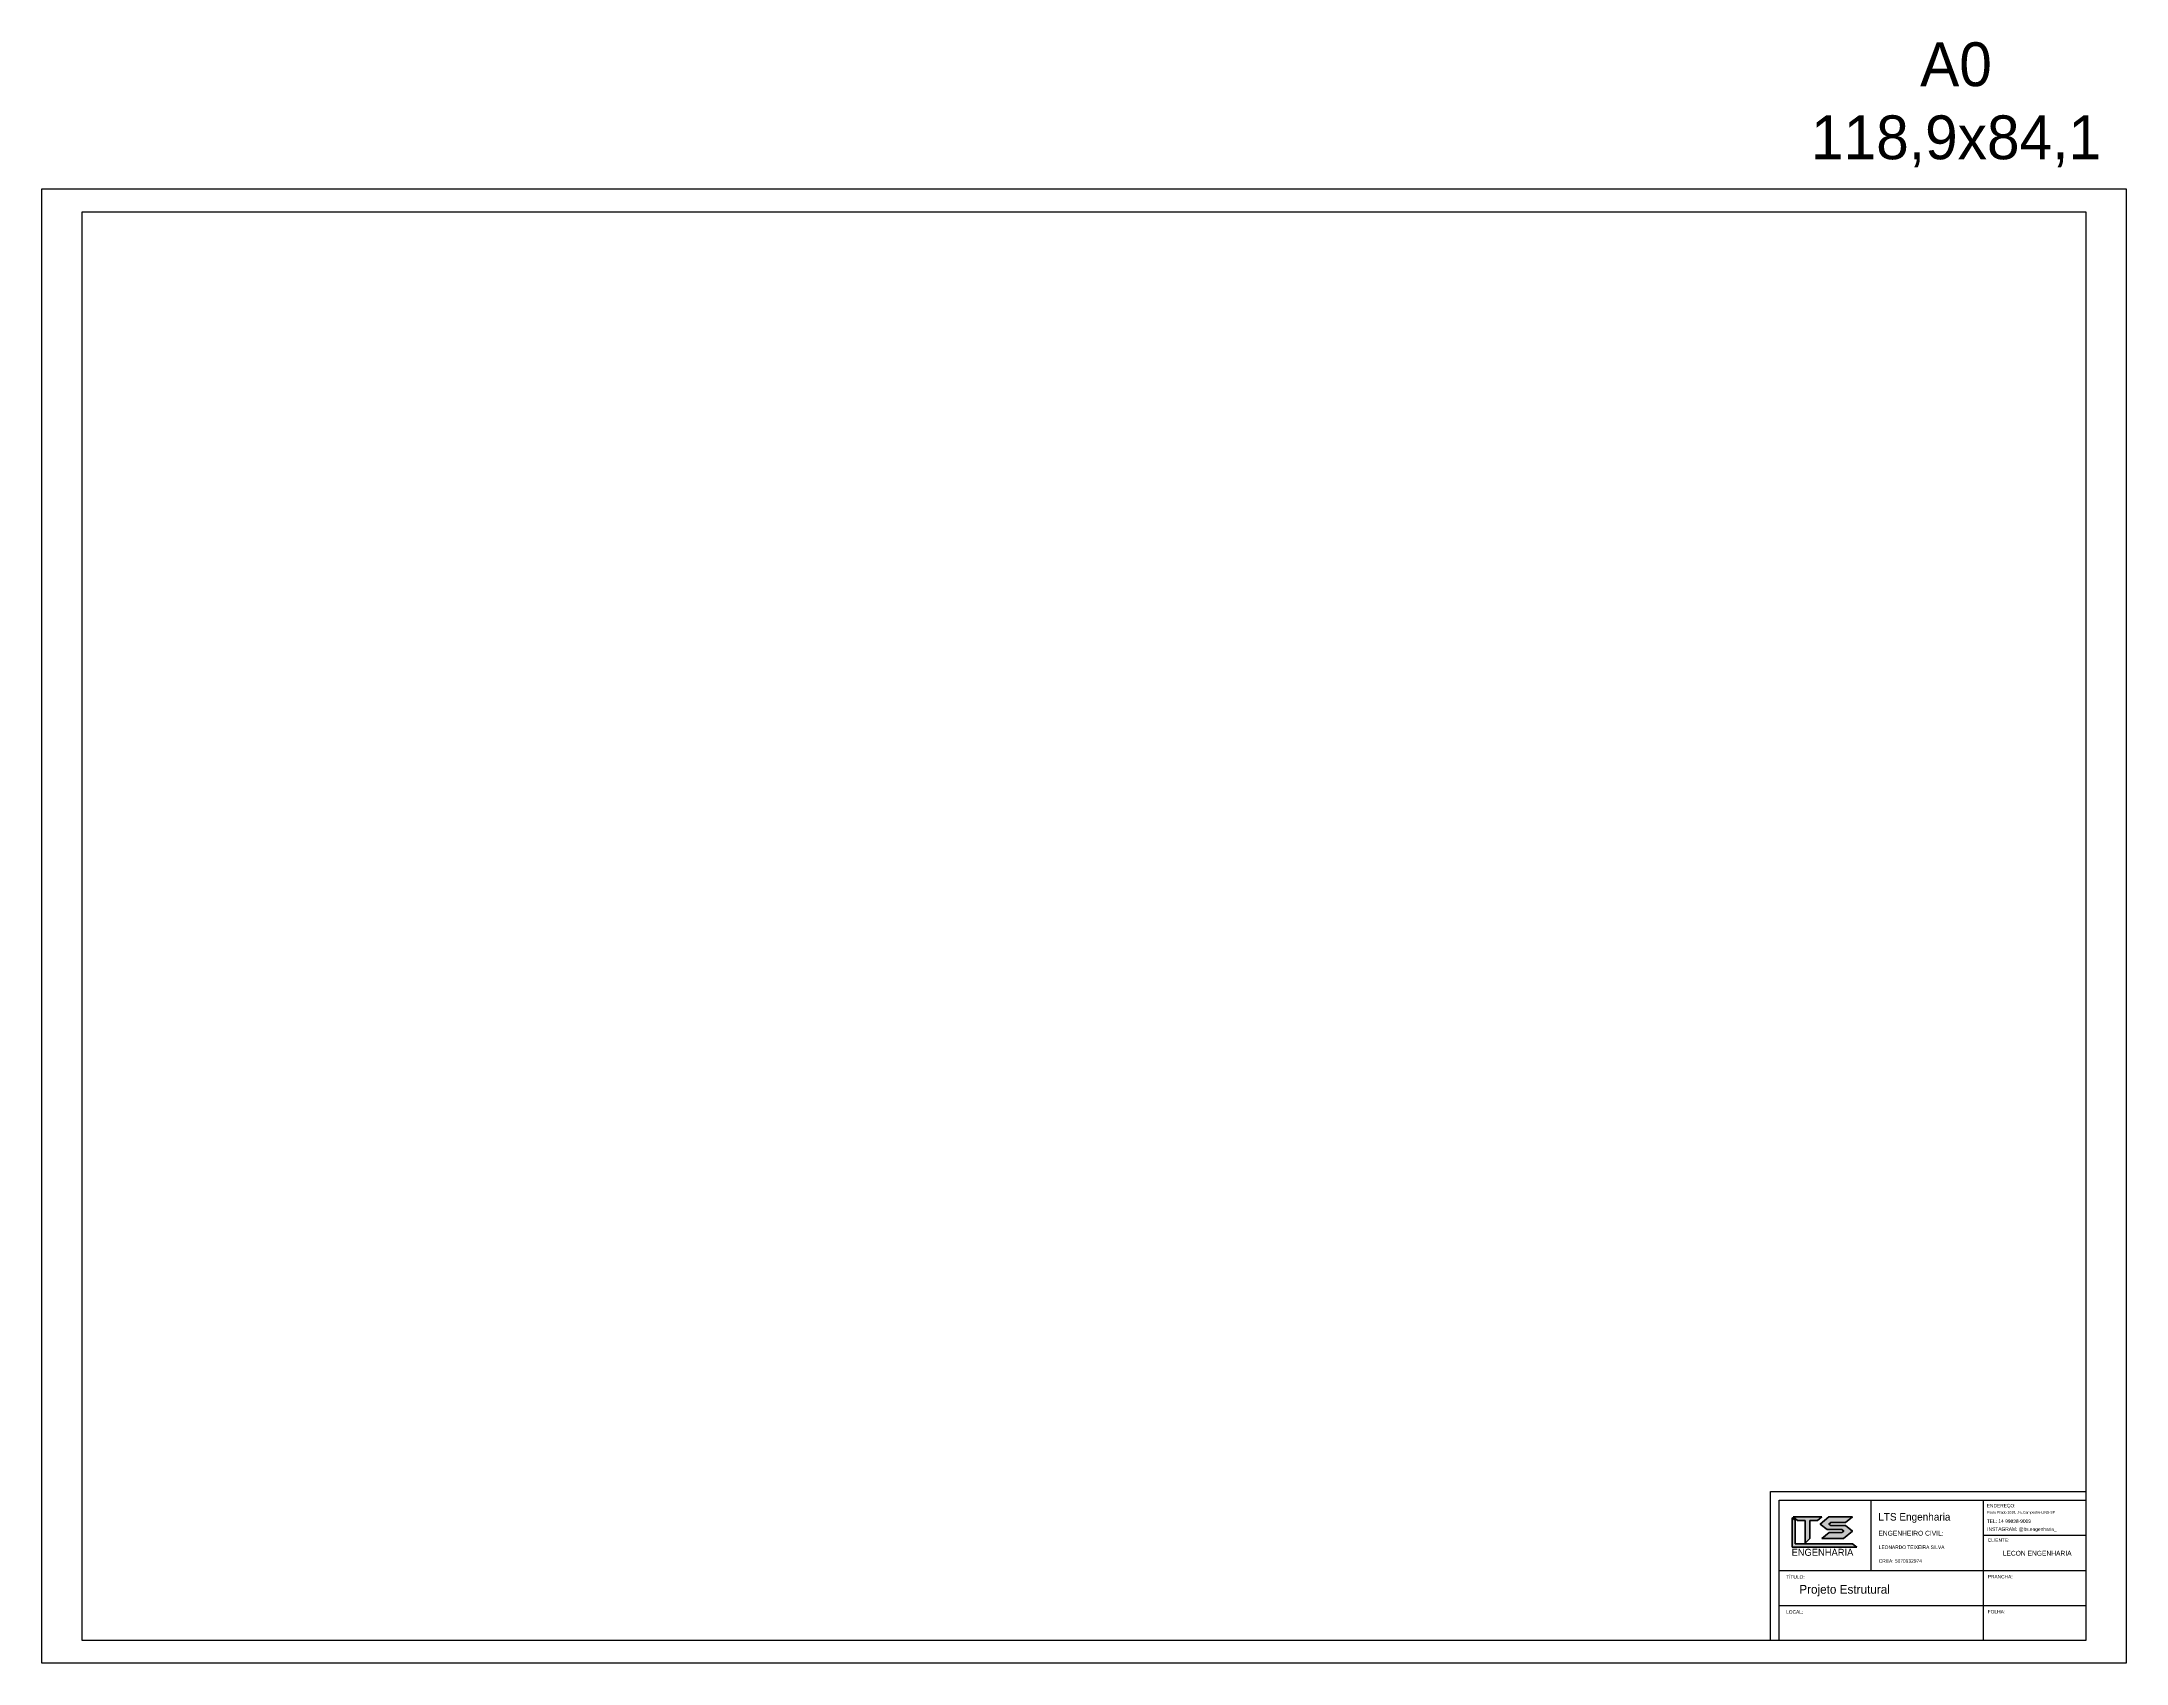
# Model space of a CAD drawing. Header units: millimetres. Extents: x -8 to 605, y -494 to 220.
# Drawn here: x 107.3 to 226.2, y 92.2 to 184.7 of the extents above; entities that cross this region are included whole.
import ezdxf

# ---------------------------------------------------------------- set-up
doc = ezdxf.new("R2010")
doc.units = ezdxf.units.MM
doc.header["$MEASUREMENT"] = 0
doc.layers.add('FOLHA', color=7, linetype='Continuous')

msp = doc.modelspace()

# ---------------------------------------------------------------- hatches: boundary and pattern name
h = msp.add_hatch(color=7)
h.dxf.hatch_style = 1
h.paths.add_polyline_path([(207.3406, 100.4064), (207.173, 100.5404), (207.173, 98.8649), (210.8592, 98.8649), (210.6079, 99.066), (207.3406, 99.066)])
h.paths.add_polyline_path([(208.1699, 100.3941), (208.6055, 100.3941), (208.8569, 100.5952), (208.7731, 100.5952), (207.2149, 100.5952), (207.4662, 100.3941), (207.9018, 100.3941), (207.9018, 99.1047), (208.1699, 99.3728)])
h.paths.add_polyline_path([(209.3622, 100.1123), (209.2613, 100.193), (209.3622, 100.2737), (210.2061, 100.2737), (210.6079, 100.5952), (209.2613, 100.5952), (208.7587, 100.193), (209.1605, 99.8716), (210.0043, 99.8716), (210.1052, 99.7909), (210.0043, 99.7102), (209.2787, 99.7102), (208.8569, 99.3728), (210.0852, 99.3728), (210.6079, 99.7909), (210.2061, 100.1123)])

# ---------------------------------------------------------------- linework, layer by layer
at = {"color": 7}
for p, q in [((107.3239, 176.3473), (226.2239, 176.3473)), ((107.3239, 92.2473), (107.3239, 176.3473)), ((226.2239, 176.3473), (226.2239, 92.2473)), ((109.6239, 175.0473), (223.9239, 175.0473)), ((109.6239, 93.5473), (109.6239, 175.0473)), ((223.9239, 175.0473), (223.9239, 93.5473)), ((205.9239, 102.0473), (223.9239, 102.0473)), ((205.9239, 101.5473), (205.9239, 102.0473)), ((205.9239, 93.5473), (205.9239, 101.5473)), ((206.4239, 93.5473), (206.4239, 101.5473)), ((206.4239, 101.5473), (223.9239, 101.5473)), ((211.6739, 97.5473), (211.6739, 101.5473)), ((218.0577, 101.5473), (218.0577, 93.5473)), ((223.9239, 101.5473), (223.9239, 93.5473)), ((207.173, 100.5404), (207.173, 98.8649)), ((207.3406, 100.4064), (207.173, 100.5404)), ((207.173, 100.5404), (207.173, 98.8649)), ((207.2149, 100.5952), (207.4662, 100.3941)), ((208.8569, 100.5952), (207.2149, 100.5952)), ((207.3406, 99.066), (207.3406, 100.4064)), ((207.4662, 100.3941), (207.9018, 100.3941)), ((207.9018, 100.3941), (207.9018, 99.1047)), ((208.1699, 99.3728), (208.1699, 100.3941)), ((208.1699, 100.3941), (208.6055, 100.3941)), ((208.6055, 100.3941), (208.8569, 100.5952)), ((209.2613, 100.5952), (208.7587, 100.193)), ((208.7587, 100.193), (209.1605, 99.8716)), ((210.6079, 100.5952), (209.2613, 100.5952)), ((209.2613, 100.193), (209.3622, 100.2737)), ((209.3622, 100.1123), (209.2613, 100.193)), ((209.3622, 100.2737), (210.2061, 100.2737)), ((210.2061, 100.1123), (209.3622, 100.1123)), ((210.2061, 100.2737), (210.6079, 100.5952)), ((210.6079, 99.7909), (210.2061, 100.1123)), ((207.173, 98.8649), (210.8592, 98.8649)), ((210.6079, 99.066), (207.3406, 99.066)), ((207.9018, 99.1047), (208.1699, 99.3728)), ((209.2787, 99.7102), (208.8569, 99.3728)), ((208.8569, 99.3728), (210.0852, 99.3728)), ((209.1605, 99.8716), (210.0043, 99.8716)), ((210.0043, 99.7102), (209.2787, 99.7102)), ((210.0043, 99.8716), (210.1052, 99.7909)), ((210.1052, 99.7909), (210.0043, 99.7102)), ((210.0852, 99.3728), (210.6079, 99.7909)), ((210.8592, 98.8649), (210.6079, 99.066)), ((218.0577, 99.5473), (223.9239, 99.5473)), ((206.4239, 97.5473), (223.9239, 97.5473)), ((206.4239, 95.5473), (223.9239, 95.5473)), ((223.9239, 93.5473), (109.6239, 93.5473)), ((223.9239, 93.5473), (206.4239, 93.5473)), ((223.9239, 93.5473), (206.4239, 93.5473)), ((226.2239, 92.2473), (107.3239, 92.2473))]:
    msp.add_line(p, q, dxfattribs=at)
for points in [[(207.3406, 99.066), (210.6079, 99.066), (210.8592, 98.8649), (207.173, 98.8649), (207.173, 100.5404), (207.3406, 100.4064)], [(207.173, 98.8649), (210.8592, 98.8649), (210.6079, 99.066), (207.3406, 99.066), (207.3406, 100.4064), (207.173, 100.5404)], [(207.9018, 100.3941), (207.4662, 100.3941), (207.2149, 100.5952), (208.7731, 100.5952), (208.8569, 100.5952), (208.6055, 100.3941), (208.1699, 100.3941), (208.1699, 99.3728), (207.9018, 99.1047)], [(207.4662, 100.3941), (207.9018, 100.3941), (207.9018, 99.1047), (208.1699, 99.3728), (208.1699, 100.3941), (208.6055, 100.3941), (208.8569, 100.5952), (207.2149, 100.5952)], [(209.2613, 100.193), (209.3622, 100.2737), (210.2061, 100.2737), (210.6079, 100.5952), (209.2613, 100.5952), (208.7587, 100.193), (209.1605, 99.8716), (210.0043, 99.8716), (210.1052, 99.7909), (210.0043, 99.7102), (209.2787, 99.7102), (208.8569, 99.3728), (210.0852, 99.3728), (210.6079, 99.7909), (210.2061, 100.1123), (209.3622, 100.1123), (210.2061, 100.1123), (210.6079, 99.7909), (210.0852, 99.3728), (208.8569, 99.3728), (209.2787, 99.7102), (210.0043, 99.7102), (210.1052, 99.7909), (210.0043, 99.8716), (209.1605, 99.8716), (208.7587, 100.193), (209.2613, 100.5952), (210.6079, 100.5952), (210.2061, 100.2737), (209.3622, 100.2737), (209.2613, 100.193), (209.3622, 100.1123)]]:
    msp.add_lwpolyline(points, close=True, dxfattribs=at)

# ---------------------------------------------------------------- texts
for s, height, p in [('ENDEREÇO:', 0.2, (218.263, 101.1413)), ('LTS Engenharia', 0.425339, (212.0802, 100.3899)), ('TEL: 14 99838-9009', 0.2, (218.2671, 100.2567)), ('Paulo Prado 1018, Jrd.Campestre-LINS-SP', 0.144994, (218.286, 100.7894)), ('INSTAGRAM: @lts.engenharia_', 0.2, (218.2916, 99.7999)), ('ENGENHARIA', 0.39848, (207.1308, 98.3795)), ('ENGENHEIRO CIVIL:', 0.275339, (212.0848, 99.5295)), ('LEONARDO TEIXEIRA SILVA', 0.2, (212.105, 98.7686)), ('CLIENTE:', 0.2, (218.3172, 99.1764)), ('CREA: 5070932974', 0.2, (212.106, 97.9815)), ('TÍTULO:', 0.2, (206.8206, 97.0685)), ('Projeto Estrutural', 0.5, (207.5711, 96.2181)), ('PRANCHA:', 0.2, (218.3172, 97.0909)), ('LOCAL:', 0.2, (206.8206, 95.0788)), ('FOLHA:', 0.2, (218.3172, 95.0917))]:
    msp.add_text(s, height=height, dxfattribs=at).set_placement(p)
at = {"color": 7, "insert": (207.3188, 184.7059), "char_height": 2.5, "attachment_point": 1}
msp.add_mtext_dynamic_manual_height_columns('\\pxqc;A0\\P118,9x84,1', width=18.384127, gutter_width=12.5, heights=[0], dxfattribs=at)
at = {"layer": 'FOLHA'}
msp.add_text('LECON ENGENHARIA', height=0.275339, dxfattribs=at).set_placement((219.1743, 98.3876))

doc.saveas('drawing.dxf')
